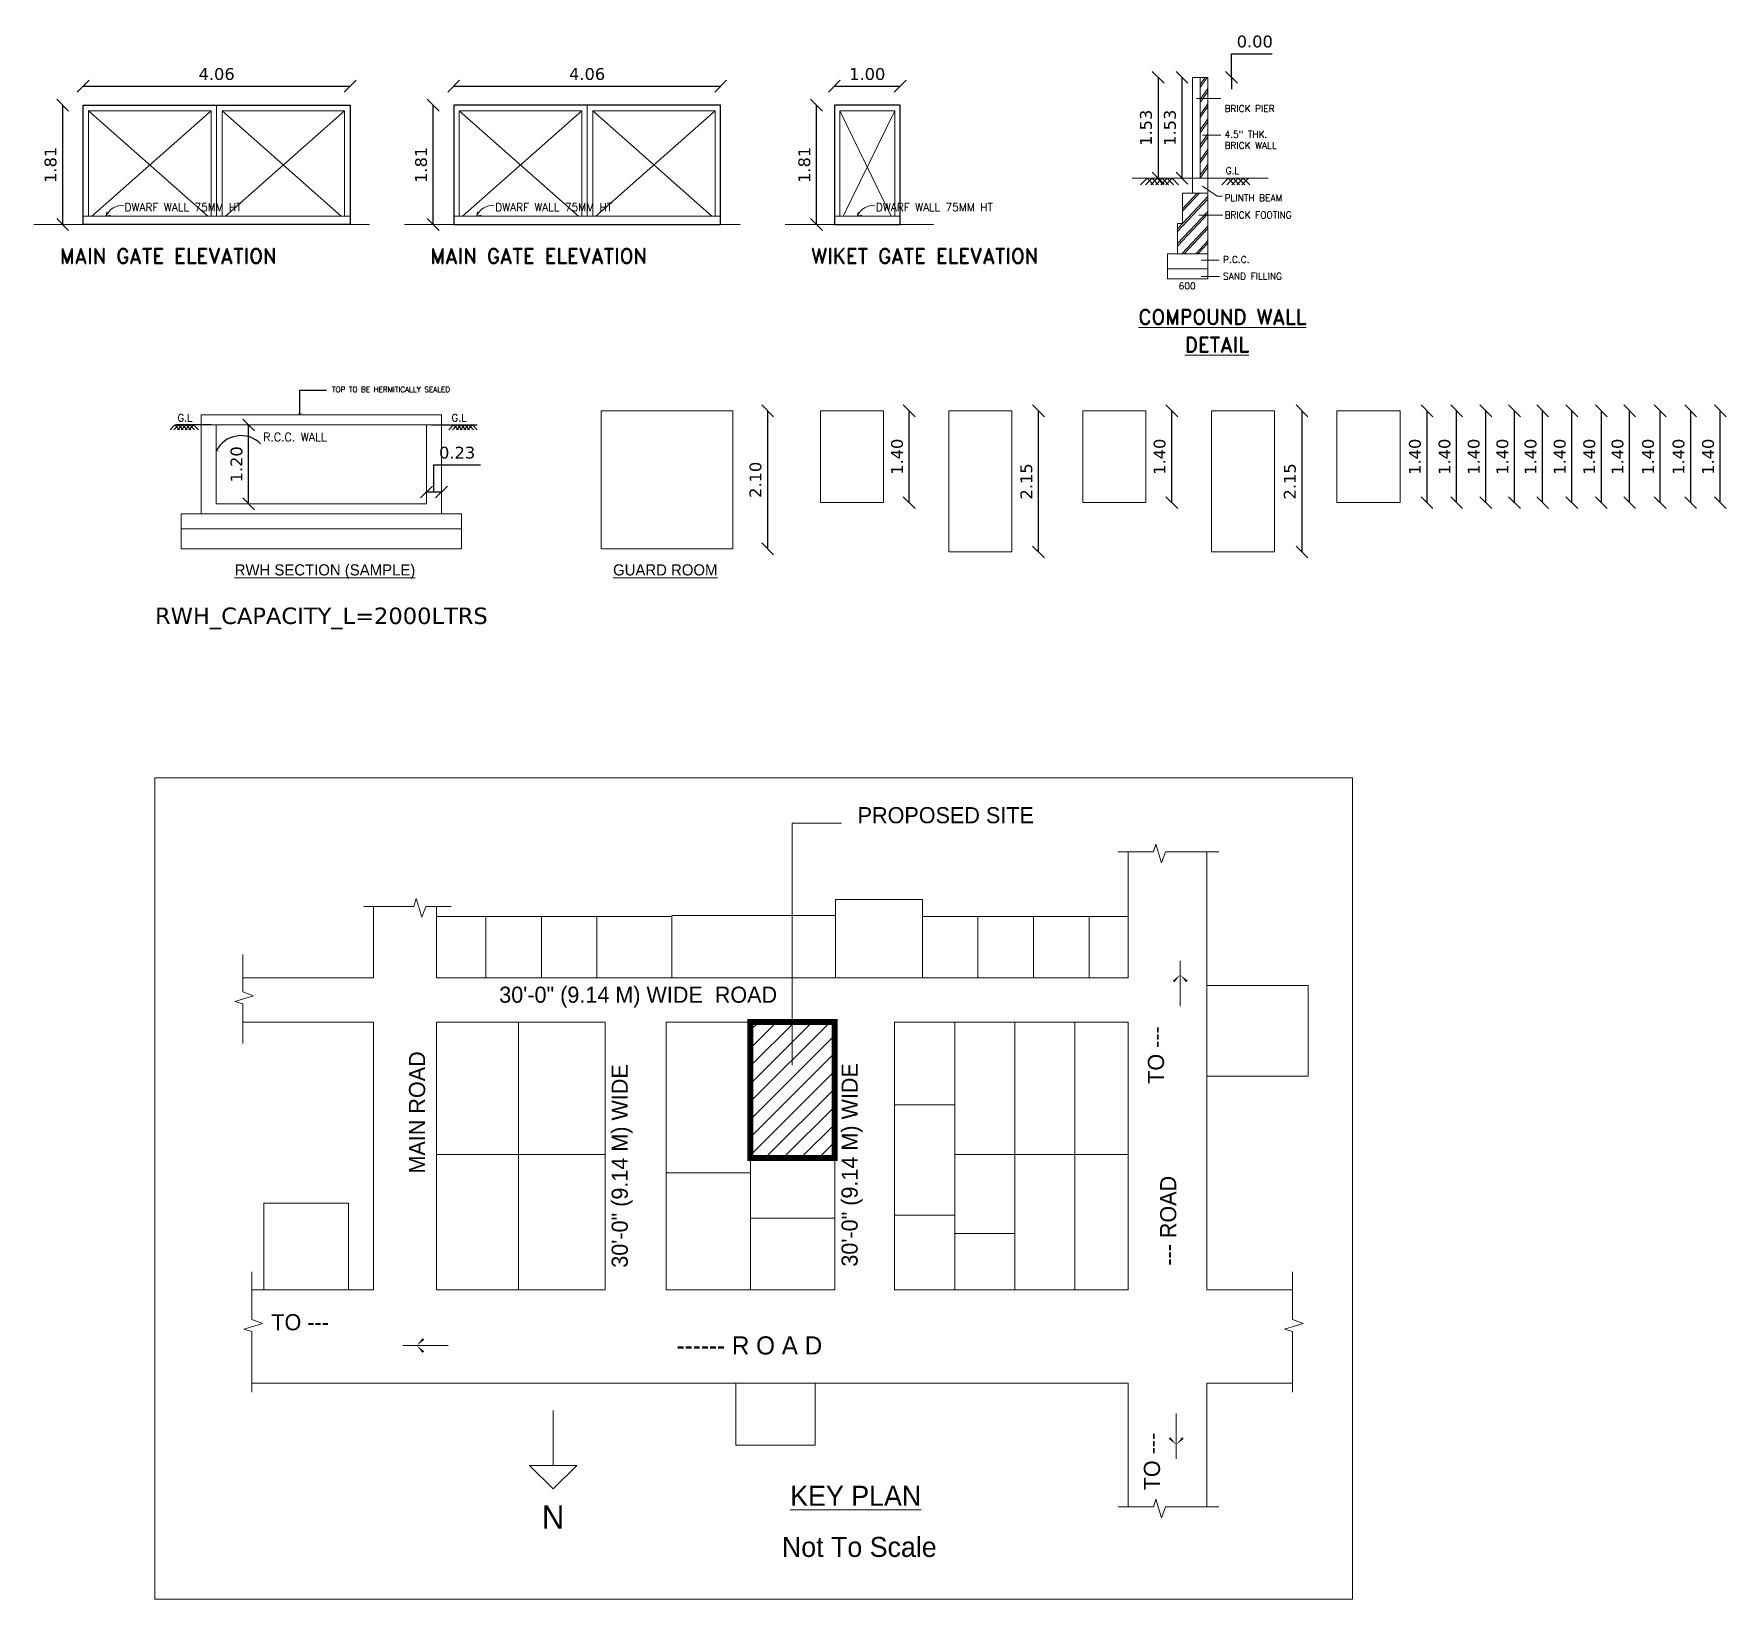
# Model space of a CAD drawing. Header units: metres. Extents: x 617 to 1370, y 693 to 852.
# Drawn here: x 1074.81 to 1100.54, y 694.39 to 718.2 of the extents above; entities that cross this region are included whole.
import ezdxf
from ezdxf.enums import TextEntityAlignment as Align

# ---------------------------------------------------------------- set-up
doc = ezdxf.new("R2010")
doc.units = ezdxf.units.M
doc.header["$MEASUREMENT"] = 0
doc.header["$PDMODE"] = 2
doc.header["$PDSIZE"] = 50
doc.layers.get('0').update_dxf_attribs({"lineweight": 0})
doc.layers.get('Defpoints').update_dxf_attribs({"lineweight": 0})
for name, color, linetype, lineweight in [('BLK_1_FLR_1_ACROOM_1_LIGHT_VENTILATION_1', 232, 'Continuous', 0), ('BLK_1_FLR_1_ACROOM_2_LIGHT_VENTILATION_1', 232, 'Continuous', 0), ('BLK_1_FLR_1_ACROOM_2_LIGHT_VENTILATION_2', 232, 'Continuous', 0), ('BLK_1_FLR_1_ACROOM_3_LIGHT_VENTILATION_1', 232, 'Continuous', 0), ('BLK_1_FLR_1_ACROOM_4_LIGHT_VENTILATION_1', 232, 'Continuous', 0), ('BLK_1_FLR_1_ACROOM_4_LIGHT_VENTILATION_2', 232, 'Continuous', 0), ('BLK_1_FLR_1_ACROOM_5_LIGHT_VENTILATION_1', 232, 'Continuous', 0), ('BLK_1_FLR_1_ACROOM_5_LIGHT_VENTILATION_2', 232, 'Continuous', 0), ('BLK_1_FLR_1_ACROOM_6_LIGHT_VENTILATION_1', 232, 'Continuous', 0), ('BLK_1_FLR_1_ACROOM_6_LIGHT_VENTILATION_2', 232, 'Continuous', 0), ('BLK_1_FLR_1_ACROOM_6_LIGHT_VENTILATION_3', 232, 'Continuous', 0), ('BLK_1_FLR_1_ROOM_1_LIGHT_VENTILATION_1', 232, 'Continuous', 0), ('BLK_1_FLR_1_ROOM_1_LIGHT_VENTILATION_2', 232, 'Continuous', 0), ('BLK_1_FLR_1_ROOM_2_LIGHT_VENTILATION_1', 232, 'Continuous', 0), ('BLK_1_FLR_1_ROOM_2_LIGHT_VENTILATION_2', 232, 'Continuous', 0), ('DIM', 3, 'Continuous', 0), ('ED', 30, 'Continuous', 0), ('LOCATION_PLAN', 7, 'Continuous', 0), ('TEXT', 7, 'Continuous', 0), ('wall', 7, 'Continuous', 0)]:
    doc.layers.add(name, color=color, linetype=linetype, lineweight=lineweight)
for name, color, linetype in [('COMPOUNDWALL', 58, 'Continuous'), ('FURN', 251, 'Continuous'), ('GUARD_ROOM', 2, 'Continuous'), ('MAIN_GATE', 57, 'Continuous'), ('RWH', 130, 'Continuous'), ('TE', 7, 'Continuous'), ('WAL', 1, 'Continuous'), ('WICKET_GATE', 57, 'Continuous')]:
    doc.layers.add(name, color=color, linetype=linetype)
doc.styles.add('S2', font='GOTHIC.TTF')
doc.styles.get("Standard").update_dxf_attribs({"font": 'verdana.ttf', "height": 0.18})
doc.styles.add('T', font='ROMAND.shx', dxfattribs={"width": 0.9, "height": 10})
doc.styles.add('T1', font='ROMANS.shx', dxfattribs={"width": 0.96, "height": 4})
doc.styles.add('UATEXT', font='GOTHIC.TTF')
doc.styles.add('USA TEXT', font='GOTHIC.TTF', dxfattribs={"width": 0.8})
doc.dimstyles.get("Standard").update_dxf_attribs({"dimscale": 0, "dimtxt": 0.18, "dimasz": 0.18, "dimexe": 0.18, "dimexo": 0.0625, "dimgap": 0.09, "dimtad": 1, "dimtoh": 1, "dimzin": 0, "dimdsep": 46, "dimtxsty": 'Standard', "dimblk": 'OBLIQUE', "dimcen": 0.09, "dimse1": 1, "dimse2": 1, "dimadec": 0, "dimazin": 0, "dimtfac": 1, "dimtofl": 0, "dimtmove": 0, "dimatfit": 3, "dimldrblk": 'OBLIQUE', "dimfxl": 1, "dimtolj": 1, "dimtzin": 0, "dimarcsym": 0})

msp = doc.modelspace()

# ---------------------------------------------------------------- texts
for s, height, style, p in [('PROPOSED SITE', 0.24533, 'USA TEXT', (1087.335, 706.192)), ('30\'-0" (9.14 M) WIDE  ROAD', 0.24533, 'USA TEXT', (1081.884, 703.461)), ('TO ---', 0.2453, 'USA TEXT', (1078.418, 698.478)), ('------ R O A D', 0.276, 'USA TEXT', (1084.582, 698.11)), ('%%uKEY PLAN', 0.30455, 'UATEXT', (1086.31, 695.808)), ('Not To Scale', 0.30455, 'S2', (1086.183, 695.03))]:
    msp.add_text(s, height=height, dxfattribs=dict(style=style)).set_placement(p)
at = {"style": 'USA TEXT'}
for s, height, p in [('TO ---', 0.2453, (1091.994, 702.228)), ('MAIN ROAD', 0.2453, (1080.757, 700.863)), ('30\'-0" (9.14 M) WIDE ', 0.24533, (1083.839, 699.43)), ('30\'-0" (9.14 M) WIDE ', 0.24533, (1087.335, 699.446)), ('--- ROAD', 0.2453, (1092.18, 699.461)), ('TO ---', 0.2453, (1091.933, 696.044))]:
    msp.add_text(s, height=height, rotation=90, dxfattribs=at).set_placement(p)
msp.add_text('N', height=0.354, dxfattribs=at).set_placement((1082.703, 695.459), align=Align.CENTER)
at = {"layer": 'DIM', "style": 'T1', "width": 0.96}
for s, height, p in [('BRICK PIER', 0.1048, (1092.915, 717.013)), ('4.5" THK.', 0.1048, (1092.915, 716.62)), ('BRICK WALL', 0.1048, (1092.915, 716.451)), ('G.L', 0.1048, (1092.931, 716.067)), ('DWARF WALL 75MM HT', 0.12277, (1076.187, 715.502)), ('DWARF WALL 75MM HT', 0.12277, (1081.822, 715.502)), ('DWARF WALL 75MM HT', 0.12277, (1087.612, 715.502)), ('PLINTH BEAM', 0.10478, (1092.915, 715.654)), ('BRICK FOOTING', 0.10478, (1092.915, 715.393)), ('P.C.C.', 0.1048, (1092.893, 714.716)), ('SAND FILLING', 0.10478, (1092.893, 714.462)), ('600', 0.1048, (1092.217, 714.315))]:
    msp.add_text(s, height=height, dxfattribs=at).set_placement(p)
at = {"layer": 'DIM', "color": 2, "style": 'T1', "width": 0.96}
for s, height, p in [('TOP TO BE HERMITICALLY SEALED', 0.08327, (1079.341, 712.75)), ('R.C.C. WALL', 0.12689, (1078.295, 712.004))]:
    msp.add_text(s, height=height, dxfattribs=at).set_placement(p)
at = {"layer": 'RWH', "insert": (1079.179, 709.308), "char_height": 0.25, "attachment_point": 5}
msp.add_mtext_dynamic_manual_height_columns('RWH_CAPACITY_L=2000LTRS', width=9.36957, gutter_width=0.9, heights=[0], dxfattribs=at)
at = {"layer": 'TE', "color": 1, "style": 'T', "width": 0.96}
for p in [(1076.991, 712.304), (1081.161, 712.304)]:
    msp.add_text('G.L', height=0.1142, dxfattribs=at).set_placement(p)
at = {"layer": 'TEXT', "color": 5, "style": 'T', "width": 0.96}
for s, p in [('MAIN GATE ELEVATION', (1075.202, 714.707)), ('MAIN GATE ELEVATION', (1080.837, 714.707)), ('WIKET GATE ELEVATION', (1086.627, 714.707)), ('%%UCOMPOUND WALL%%U', (1091.606, 713.78)), ('%%UDETAIL%%U', (1092.312, 713.359))]:
    msp.add_text(s, height=0.22957, dxfattribs=at).set_placement(p)
at = {"layer": 'TEXT', "style": 'UATEXT'}
for s, p in [('%%URWH SECTION (SAMPLE)', (1077.86, 709.962)), ('%%UGUARD ROOM', (1083.615, 709.962))]:
    msp.add_text(s, height=0.1696, dxfattribs=at).set_placement(p)

# ---------------------------------------------------------------- blocks, each defined once
blk = doc.blocks.new('ARROW2')
at = {"layer": 'FURN'}
for points in [[(0, 0, 0, 1.41, 0), (-4, 4, 1.41, 1.41, 0)], [(0, 0, 0, 1.41, 0), (4, 4, 1.41, 1.41, 0)]]:
    blk.add_lwpolyline(points, format="xyseb", dxfattribs=at)
blk = doc.blocks.new('_Oblique')
at = {"color": 0, "linetype": 'ByBlock', "lineweight": -2}
blk.add_line((-0.5, -0.5), (0.5, 0.5), dxfattribs=at)
blk = doc.blocks.new('*D312')
at = {"layer": 'Defpoints', "color": 0}
for p in [(1085.435, 712.467), (1085.435, 710.367), (1085.966, 710.367)]:
    blk.add_point(p, dxfattribs=at)
at = {"layer": 'GUARD_ROOM', "color": 0, "lineweight": -2}
blk.add_line((1085.966, 712.467), (1085.966, 710.367), dxfattribs=at)
at = {"layer": 'GUARD_ROOM', "color": 0, "lineweight": -2, "xscale": 0.18, "yscale": 0.18, "zscale": 0.18}
for p, rotation in [((1085.966, 712.467), 90), ((1085.966, 710.367), 270)]:
    blk.add_blockref('_Oblique', p, dxfattribs=dict(at, rotation=rotation))
at = {"layer": 'GUARD_ROOM', "color": 0, "insert": (1085.782, 711.417), "char_height": 0.18, "attachment_point": 5, "rotation": 90}
blk.add_mtext('\\A1;2.10', dxfattribs=at)
blk = doc.blocks.new('*D313')
at = {"layer": 'COMPOUNDWALL', "color": 0, "lineweight": -2}
blk.add_line((1092.269, 716.007), (1092.269, 717.54), dxfattribs=at)
at = {"layer": 'Defpoints', "color": 0}
for p in [(1092.269, 717.54), (1092.545, 717.54), (1092.545, 716.007)]:
    blk.add_point(p, dxfattribs=at)
at = {"layer": 'COMPOUNDWALL', "color": 0, "lineweight": -2, "xscale": 0.18, "yscale": 0.18, "zscale": 0.18}
for p, rotation in [((1092.269, 717.54), 90), ((1092.269, 716.007), 270)]:
    blk.add_blockref('_Oblique', p, dxfattribs=dict(at, rotation=rotation))
at = {"layer": 'COMPOUNDWALL', "color": 0, "insert": (1092.085, 716.773), "char_height": 0.18, "attachment_point": 5, "rotation": 90}
blk.add_mtext('\\A1;1.53', dxfattribs=at)
blk = doc.blocks.new('*D314')
at = {"layer": 'COMPOUNDWALL', "color": 0, "lineweight": -2}
blk.add_line((1091.905, 717.54), (1091.905, 716.007), dxfattribs=at)
at = {"layer": 'Defpoints', "color": 0}
for p in [(1092.545, 717.54), (1091.905, 716.007), (1092.545, 716.007)]:
    blk.add_point(p, dxfattribs=at)
at = {"layer": 'COMPOUNDWALL', "color": 0, "lineweight": -2, "xscale": 0.18, "yscale": 0.18, "zscale": 0.18}
for p, rotation in [((1091.905, 717.54), 90), ((1091.905, 716.007), 270)]:
    blk.add_blockref('_Oblique', p, dxfattribs=dict(at, rotation=rotation))
at = {"layer": 'COMPOUNDWALL', "color": 0, "insert": (1091.721, 716.773), "char_height": 0.18, "attachment_point": 5, "rotation": 90}
blk.add_mtext('\\A1;1.53', dxfattribs=at)
blk = doc.blocks.new('*D315')
at = {"layer": 'COMPOUNDWALL', "color": 0, "lineweight": -2}
for p, q in [((1093.02, 717.54), (1093.02, 717.9)), ((1093.02, 717.9), (1093.639, 717.9)), ((1093.02, 717.54), (1093.02, 717.36))]:
    blk.add_line(p, q, dxfattribs=at)
at = {"layer": 'Defpoints', "color": 0}
for p in [(1092.545, 717.54), (1092.545, 717.54), (1093.02, 717.54)]:
    blk.add_point(p, dxfattribs=at)
at = {"layer": 'COMPOUNDWALL', "color": 0, "lineweight": -2, "xscale": 0.18, "yscale": 0.18, "zscale": 0.18}
for rotation in [90, 270]:
    blk.add_blockref('_Oblique', (1093.02, 717.54), dxfattribs=dict(at, rotation=rotation))
at = {"layer": 'COMPOUNDWALL', "color": 0, "insert": (1093.375, 718.084), "char_height": 0.18, "attachment_point": 5}
blk.add_mtext('\\A1;0.00', dxfattribs=at)
blk = doc.blocks.new('*D331')
at = {"layer": 'Defpoints', "color": 0}
for p in [(1081.005, 711.232), (1080.777, 711.052), (1081.005, 711.052)]:
    blk.add_point(p, dxfattribs=at)
at = {"layer": 'ED', "color": 0, "lineweight": -2}
for p, q in [((1080.891, 711.232), (1080.891, 711.645)), ((1080.891, 711.645), (1081.598, 711.645)), ((1080.777, 711.232), (1081.005, 711.232))]:
    blk.add_line(p, q, dxfattribs=at)
at = {"layer": 'ED', "color": 0, "lineweight": -2, "xscale": 0.18, "yscale": 0.18, "zscale": 0.18, "rotation": 180}
blk.add_blockref('_Oblique', (1080.777, 711.232), dxfattribs=at)
at = {"layer": 'ED', "color": 0, "lineweight": -2, "xscale": 0.18, "yscale": 0.18, "zscale": 0.18}
blk.add_blockref('_Oblique', (1081.005, 711.232), dxfattribs=at)
at = {"layer": 'ED', "color": 0, "insert": (1081.244, 711.829), "char_height": 0.18, "attachment_point": 5}
blk.add_mtext('\\A1;0.23', dxfattribs=at)
blk = doc.blocks.new('*D332')
at = {"layer": 'Defpoints', "color": 0}
for p in [(1077.58, 712.252), (1078.073, 712.252), (1077.58, 711.052)]:
    blk.add_point(p, dxfattribs=at)
at = {"layer": 'RWH', "color": 0, "lineweight": -2}
blk.add_line((1078.073, 711.052), (1078.073, 712.252), dxfattribs=at)
at = {"layer": 'RWH', "color": 0, "lineweight": -2, "xscale": 0.18, "yscale": 0.18, "zscale": 0.18}
for p, rotation in [((1078.073, 712.252), 90), ((1078.073, 711.052), 270)]:
    blk.add_blockref('_Oblique', p, dxfattribs=dict(at, rotation=rotation))
at = {"layer": 'RWH', "color": 0, "insert": (1077.889, 711.652), "char_height": 0.18, "attachment_point": 5, "rotation": 90}
blk.add_mtext('\\A1;1.20', dxfattribs=at)
blk = doc.blocks.new('*D343')
at = {"layer": 'BLK_1_FLR_1_ROOM_1_LIGHT_VENTILATION_1', "color": 0, "lineweight": -2}
blk.add_line((1088.118, 711.07), (1088.118, 712.467), dxfattribs=at)
at = {"layer": 'Defpoints', "color": 0}
for p in [(1087.727, 712.467), (1088.118, 712.467), (1087.727, 711.07)]:
    blk.add_point(p, dxfattribs=at)
at = {"layer": 'BLK_1_FLR_1_ROOM_1_LIGHT_VENTILATION_1', "color": 0, "lineweight": -2, "xscale": 0.18, "yscale": 0.18, "zscale": 0.18}
for p, rotation in [((1088.118, 712.467), 90), ((1088.118, 711.07), 270)]:
    blk.add_blockref('_Oblique', p, dxfattribs=dict(at, rotation=rotation))
at = {"layer": 'BLK_1_FLR_1_ROOM_1_LIGHT_VENTILATION_1', "color": 0, "insert": (1087.935, 711.768), "char_height": 0.18, "attachment_point": 5, "rotation": 90}
blk.add_mtext('\\A1;1.40', dxfattribs=at)
blk = doc.blocks.new('*D344')
at = {"layer": 'BLK_1_FLR_1_ROOM_1_LIGHT_VENTILATION_2', "color": 0, "lineweight": -2}
blk.add_line((1090.085, 710.32), (1090.085, 712.467), dxfattribs=at)
at = {"layer": 'Defpoints', "color": 0}
for p in [(1089.681, 712.467), (1090.085, 712.467), (1089.681, 710.32)]:
    blk.add_point(p, dxfattribs=at)
at = {"layer": 'BLK_1_FLR_1_ROOM_1_LIGHT_VENTILATION_2', "color": 0, "lineweight": -2, "xscale": 0.18, "yscale": 0.18, "zscale": 0.18}
for p, rotation in [((1090.085, 712.467), 90), ((1090.085, 710.32), 270)]:
    blk.add_blockref('_Oblique', p, dxfattribs=dict(at, rotation=rotation))
at = {"layer": 'BLK_1_FLR_1_ROOM_1_LIGHT_VENTILATION_2', "color": 0, "insert": (1089.902, 711.393), "char_height": 0.18, "attachment_point": 5, "rotation": 90}
blk.add_mtext('\\A1;2.15', dxfattribs=at)
blk = doc.blocks.new('*D345')
at = {"layer": 'BLK_1_FLR_1_ROOM_2_LIGHT_VENTILATION_1', "color": 0, "lineweight": -2}
blk.add_line((1092.112, 711.07), (1092.112, 712.467), dxfattribs=at)
at = {"layer": 'Defpoints', "color": 0}
for p in [(1091.719, 712.467), (1092.112, 712.467), (1091.719, 711.07)]:
    blk.add_point(p, dxfattribs=at)
at = {"layer": 'BLK_1_FLR_1_ROOM_2_LIGHT_VENTILATION_1', "color": 0, "lineweight": -2, "xscale": 0.18, "yscale": 0.18, "zscale": 0.18}
for p, rotation in [((1092.112, 712.467), 90), ((1092.112, 711.07), 270)]:
    blk.add_blockref('_Oblique', p, dxfattribs=dict(at, rotation=rotation))
at = {"layer": 'BLK_1_FLR_1_ROOM_2_LIGHT_VENTILATION_1', "color": 0, "insert": (1091.928, 711.768), "char_height": 0.18, "attachment_point": 5, "rotation": 90}
blk.add_mtext('\\A1;1.40', dxfattribs=at)
blk = doc.blocks.new('*D346')
at = {"layer": 'BLK_1_FLR_1_ROOM_2_LIGHT_VENTILATION_2', "color": 0, "lineweight": -2}
blk.add_line((1094.093, 710.32), (1094.093, 712.467), dxfattribs=at)
at = {"layer": 'Defpoints', "color": 0}
for p in [(1093.674, 712.467), (1094.093, 712.467), (1093.674, 710.32)]:
    blk.add_point(p, dxfattribs=at)
at = {"layer": 'BLK_1_FLR_1_ROOM_2_LIGHT_VENTILATION_2', "color": 0, "lineweight": -2, "xscale": 0.18, "yscale": 0.18, "zscale": 0.18}
for p, rotation in [((1094.093, 712.467), 90), ((1094.093, 710.32), 270)]:
    blk.add_blockref('_Oblique', p, dxfattribs=dict(at, rotation=rotation))
at = {"layer": 'BLK_1_FLR_1_ROOM_2_LIGHT_VENTILATION_2', "color": 0, "insert": (1093.909, 711.393), "char_height": 0.18, "attachment_point": 5, "rotation": 90}
blk.add_mtext('\\A1;2.15', dxfattribs=at)
blk = doc.blocks.new('*D347')
at = {"layer": 'BLK_1_FLR_1_ACROOM_1_LIGHT_VENTILATION_1', "color": 0, "lineweight": -2}
blk.add_line((1095.995, 711.07), (1095.995, 712.467), dxfattribs=at)
at = {"layer": 'Defpoints', "color": 0}
for p in [(1095.584, 712.467), (1095.995, 712.467), (1095.584, 711.07)]:
    blk.add_point(p, dxfattribs=at)
at = {"layer": 'BLK_1_FLR_1_ACROOM_1_LIGHT_VENTILATION_1', "color": 0, "lineweight": -2, "xscale": 0.18, "yscale": 0.18, "zscale": 0.18}
for p, rotation in [((1095.995, 712.467), 90), ((1095.995, 711.07), 270)]:
    blk.add_blockref('_Oblique', p, dxfattribs=dict(at, rotation=rotation))
at = {"layer": 'BLK_1_FLR_1_ACROOM_1_LIGHT_VENTILATION_1', "color": 0, "insert": (1095.811, 711.768), "char_height": 0.18, "attachment_point": 5, "rotation": 90}
blk.add_mtext('\\A1;1.40', dxfattribs=at)
blk = doc.blocks.new('*D348')
at = {"layer": 'BLK_1_FLR_1_ACROOM_2_LIGHT_VENTILATION_1', "color": 0, "lineweight": -2}
blk.add_line((1096.445, 711.07), (1096.445, 712.467), dxfattribs=at)
at = {"layer": 'Defpoints', "color": 0}
for p in [(1095.584, 712.467), (1096.445, 712.467), (1095.584, 711.07)]:
    blk.add_point(p, dxfattribs=at)
at = {"layer": 'BLK_1_FLR_1_ACROOM_2_LIGHT_VENTILATION_1', "color": 0, "lineweight": -2, "xscale": 0.18, "yscale": 0.18, "zscale": 0.18}
for p, rotation in [((1096.445, 712.467), 90), ((1096.445, 711.07), 270)]:
    blk.add_blockref('_Oblique', p, dxfattribs=dict(at, rotation=rotation))
at = {"layer": 'BLK_1_FLR_1_ACROOM_2_LIGHT_VENTILATION_1', "color": 0, "insert": (1096.261, 711.768), "char_height": 0.18, "attachment_point": 5, "rotation": 90}
blk.add_mtext('\\A1;1.40', dxfattribs=at)
blk = doc.blocks.new('*D349')
at = {"layer": 'BLK_1_FLR_1_ACROOM_2_LIGHT_VENTILATION_2', "color": 0, "lineweight": -2}
blk.add_line((1096.888, 711.07), (1096.888, 712.467), dxfattribs=at)
at = {"layer": 'Defpoints', "color": 0}
for p in [(1095.584, 712.467), (1096.888, 712.467), (1095.584, 711.07)]:
    blk.add_point(p, dxfattribs=at)
at = {"layer": 'BLK_1_FLR_1_ACROOM_2_LIGHT_VENTILATION_2', "color": 0, "lineweight": -2, "xscale": 0.18, "yscale": 0.18, "zscale": 0.18}
for p, rotation in [((1096.888, 712.467), 90), ((1096.888, 711.07), 270)]:
    blk.add_blockref('_Oblique', p, dxfattribs=dict(at, rotation=rotation))
at = {"layer": 'BLK_1_FLR_1_ACROOM_2_LIGHT_VENTILATION_2', "color": 0, "insert": (1096.705, 711.768), "char_height": 0.18, "attachment_point": 5, "rotation": 90}
blk.add_mtext('\\A1;1.40', dxfattribs=at)
blk = doc.blocks.new('*D350')
at = {"layer": 'BLK_1_FLR_1_ACROOM_3_LIGHT_VENTILATION_1', "color": 0, "lineweight": -2}
blk.add_line((1097.324, 711.07), (1097.324, 712.467), dxfattribs=at)
at = {"layer": 'Defpoints', "color": 0}
for p in [(1095.584, 712.467), (1097.324, 712.467), (1095.584, 711.07)]:
    blk.add_point(p, dxfattribs=at)
at = {"layer": 'BLK_1_FLR_1_ACROOM_3_LIGHT_VENTILATION_1', "color": 0, "lineweight": -2, "xscale": 0.18, "yscale": 0.18, "zscale": 0.18}
for p, rotation in [((1097.324, 712.467), 90), ((1097.324, 711.07), 270)]:
    blk.add_blockref('_Oblique', p, dxfattribs=dict(at, rotation=rotation))
at = {"layer": 'BLK_1_FLR_1_ACROOM_3_LIGHT_VENTILATION_1', "color": 0, "insert": (1097.141, 711.768), "char_height": 0.18, "attachment_point": 5, "rotation": 90}
blk.add_mtext('\\A1;1.40', dxfattribs=at)
blk = doc.blocks.new('*D351')
at = {"layer": 'BLK_1_FLR_1_ACROOM_4_LIGHT_VENTILATION_1', "color": 0, "lineweight": -2}
blk.add_line((1097.753, 711.07), (1097.753, 712.467), dxfattribs=at)
at = {"layer": 'Defpoints', "color": 0}
for p in [(1095.584, 712.467), (1097.753, 712.467), (1095.584, 711.07)]:
    blk.add_point(p, dxfattribs=at)
at = {"layer": 'BLK_1_FLR_1_ACROOM_4_LIGHT_VENTILATION_1', "color": 0, "lineweight": -2, "xscale": 0.18, "yscale": 0.18, "zscale": 0.18}
for p, rotation in [((1097.753, 712.467), 90), ((1097.753, 711.07), 270)]:
    blk.add_blockref('_Oblique', p, dxfattribs=dict(at, rotation=rotation))
at = {"layer": 'BLK_1_FLR_1_ACROOM_4_LIGHT_VENTILATION_1', "color": 0, "insert": (1097.57, 711.768), "char_height": 0.18, "attachment_point": 5, "rotation": 90}
blk.add_mtext('\\A1;1.40', dxfattribs=at)
blk = doc.blocks.new('*D352')
at = {"layer": 'BLK_1_FLR_1_ACROOM_4_LIGHT_VENTILATION_2', "color": 0, "lineweight": -2}
blk.add_line((1098.196, 711.07), (1098.196, 712.467), dxfattribs=at)
at = {"layer": 'Defpoints', "color": 0}
for p in [(1095.584, 712.467), (1098.196, 712.467), (1095.584, 711.07)]:
    blk.add_point(p, dxfattribs=at)
at = {"layer": 'BLK_1_FLR_1_ACROOM_4_LIGHT_VENTILATION_2', "color": 0, "lineweight": -2, "xscale": 0.18, "yscale": 0.18, "zscale": 0.18}
for p, rotation in [((1098.196, 712.467), 90), ((1098.196, 711.07), 270)]:
    blk.add_blockref('_Oblique', p, dxfattribs=dict(at, rotation=rotation))
at = {"layer": 'BLK_1_FLR_1_ACROOM_4_LIGHT_VENTILATION_2', "color": 0, "insert": (1098.013, 711.768), "char_height": 0.18, "attachment_point": 5, "rotation": 90}
blk.add_mtext('\\A1;1.40', dxfattribs=at)
blk = doc.blocks.new('*D353')
at = {"layer": 'BLK_1_FLR_1_ACROOM_5_LIGHT_VENTILATION_1', "color": 0, "lineweight": -2}
blk.add_line((1098.646, 711.07), (1098.646, 712.467), dxfattribs=at)
at = {"layer": 'Defpoints', "color": 0}
for p in [(1095.584, 712.467), (1098.646, 712.467), (1095.584, 711.07)]:
    blk.add_point(p, dxfattribs=at)
at = {"layer": 'BLK_1_FLR_1_ACROOM_5_LIGHT_VENTILATION_1', "color": 0, "lineweight": -2, "xscale": 0.18, "yscale": 0.18, "zscale": 0.18}
for p, rotation in [((1098.646, 712.467), 90), ((1098.646, 711.07), 270)]:
    blk.add_blockref('_Oblique', p, dxfattribs=dict(at, rotation=rotation))
at = {"layer": 'BLK_1_FLR_1_ACROOM_5_LIGHT_VENTILATION_1', "color": 0, "insert": (1098.463, 711.768), "char_height": 0.18, "attachment_point": 5, "rotation": 90}
blk.add_mtext('\\A1;1.40', dxfattribs=at)
blk = doc.blocks.new('*D354')
at = {"layer": 'BLK_1_FLR_1_ACROOM_5_LIGHT_VENTILATION_2', "color": 0, "lineweight": -2}
blk.add_line((1099.075, 711.07), (1099.075, 712.467), dxfattribs=at)
at = {"layer": 'Defpoints', "color": 0}
for p in [(1095.584, 712.467), (1099.075, 712.467), (1095.584, 711.07)]:
    blk.add_point(p, dxfattribs=at)
at = {"layer": 'BLK_1_FLR_1_ACROOM_5_LIGHT_VENTILATION_2', "color": 0, "lineweight": -2, "xscale": 0.18, "yscale": 0.18, "zscale": 0.18}
for p, rotation in [((1099.075, 712.467), 90), ((1099.075, 711.07), 270)]:
    blk.add_blockref('_Oblique', p, dxfattribs=dict(at, rotation=rotation))
at = {"layer": 'BLK_1_FLR_1_ACROOM_5_LIGHT_VENTILATION_2', "color": 0, "insert": (1098.892, 711.768), "char_height": 0.18, "attachment_point": 5, "rotation": 90}
blk.add_mtext('\\A1;1.40', dxfattribs=at)
blk = doc.blocks.new('*D355')
at = {"layer": 'BLK_1_FLR_1_ACROOM_6_LIGHT_VENTILATION_1', "color": 0, "lineweight": -2}
blk.add_line((1099.539, 711.07), (1099.539, 712.467), dxfattribs=at)
at = {"layer": 'Defpoints', "color": 0}
for p in [(1095.584, 712.467), (1099.539, 712.467), (1095.584, 711.07)]:
    blk.add_point(p, dxfattribs=at)
at = {"layer": 'BLK_1_FLR_1_ACROOM_6_LIGHT_VENTILATION_1', "color": 0, "lineweight": -2, "xscale": 0.18, "yscale": 0.18, "zscale": 0.18}
for p, rotation in [((1099.539, 712.467), 90), ((1099.539, 711.07), 270)]:
    blk.add_blockref('_Oblique', p, dxfattribs=dict(at, rotation=rotation))
at = {"layer": 'BLK_1_FLR_1_ACROOM_6_LIGHT_VENTILATION_1', "color": 0, "insert": (1099.356, 711.768), "char_height": 0.18, "attachment_point": 5, "rotation": 90}
blk.add_mtext('\\A1;1.40', dxfattribs=at)
blk = doc.blocks.new('*D356')
at = {"layer": 'BLK_1_FLR_1_ACROOM_6_LIGHT_VENTILATION_2', "color": 0, "lineweight": -2}
blk.add_line((1100.004, 711.07), (1100.004, 712.467), dxfattribs=at)
at = {"layer": 'Defpoints', "color": 0}
for p in [(1095.584, 712.467), (1100.004, 712.467), (1095.584, 711.07)]:
    blk.add_point(p, dxfattribs=at)
at = {"layer": 'BLK_1_FLR_1_ACROOM_6_LIGHT_VENTILATION_2', "color": 0, "lineweight": -2, "xscale": 0.18, "yscale": 0.18, "zscale": 0.18}
for p, rotation in [((1100.004, 712.467), 90), ((1100.004, 711.07), 270)]:
    blk.add_blockref('_Oblique', p, dxfattribs=dict(at, rotation=rotation))
at = {"layer": 'BLK_1_FLR_1_ACROOM_6_LIGHT_VENTILATION_2', "color": 0, "insert": (1099.82, 711.768), "char_height": 0.18, "attachment_point": 5, "rotation": 90}
blk.add_mtext('\\A1;1.40', dxfattribs=at)
blk = doc.blocks.new('*D357')
at = {"layer": 'BLK_1_FLR_1_ACROOM_6_LIGHT_VENTILATION_3', "color": 0, "lineweight": -2}
blk.add_line((1100.454, 711.07), (1100.454, 712.467), dxfattribs=at)
at = {"layer": 'Defpoints', "color": 0}
for p in [(1095.584, 712.467), (1100.454, 712.467), (1095.584, 711.07)]:
    blk.add_point(p, dxfattribs=at)
at = {"layer": 'BLK_1_FLR_1_ACROOM_6_LIGHT_VENTILATION_3', "color": 0, "lineweight": -2, "xscale": 0.18, "yscale": 0.18, "zscale": 0.18}
for p, rotation in [((1100.454, 712.467), 90), ((1100.454, 711.07), 270)]:
    blk.add_blockref('_Oblique', p, dxfattribs=dict(at, rotation=rotation))
at = {"layer": 'BLK_1_FLR_1_ACROOM_6_LIGHT_VENTILATION_3', "color": 0, "insert": (1100.27, 711.768), "char_height": 0.18, "attachment_point": 5, "rotation": 90}
blk.add_mtext('\\A1;1.40', dxfattribs=at)
blk = doc.blocks.new('*D358')
at = {"layer": 'Defpoints', "color": 0}
for p in [(1075.245, 717.116), (1075.556, 717.116), (1075.556, 715.301)]:
    blk.add_point(p, dxfattribs=at)
at = {"layer": 'MAIN_GATE', "color": 0, "lineweight": -2}
blk.add_line((1075.245, 715.301), (1075.245, 717.116), dxfattribs=at)
at = {"layer": 'MAIN_GATE', "color": 0, "lineweight": -2, "xscale": 0.18, "yscale": 0.18, "zscale": 0.18}
for p, rotation in [((1075.245, 717.116), 90), ((1075.245, 715.301), 270)]:
    blk.add_blockref('_Oblique', p, dxfattribs=dict(at, rotation=rotation))
at = {"layer": 'MAIN_GATE', "color": 0, "insert": (1075.061, 716.209), "char_height": 0.18, "attachment_point": 5, "rotation": 90}
blk.add_mtext('\\A1;1.81', dxfattribs=at)
blk = doc.blocks.new('*D359')
at = {"layer": 'Defpoints', "color": 0}
for p in [(1079.616, 717.406), (1075.556, 717.116), (1079.616, 717.116)]:
    blk.add_point(p, dxfattribs=at)
at = {"layer": 'MAIN_GATE', "color": 0, "lineweight": -2}
blk.add_line((1075.556, 717.406), (1079.616, 717.406), dxfattribs=at)
at = {"layer": 'MAIN_GATE', "color": 0, "lineweight": -2, "xscale": 0.18, "yscale": 0.18, "zscale": 0.18, "rotation": 180}
blk.add_blockref('_Oblique', (1075.556, 717.406), dxfattribs=at)
at = {"layer": 'MAIN_GATE', "color": 0, "lineweight": -2, "xscale": 0.18, "yscale": 0.18, "zscale": 0.18}
blk.add_blockref('_Oblique', (1079.616, 717.406), dxfattribs=at)
at = {"layer": 'MAIN_GATE', "color": 0, "insert": (1077.586, 717.589), "char_height": 0.18, "attachment_point": 5}
blk.add_mtext('\\A1;4.06', dxfattribs=at)
blk = doc.blocks.new('*D360')
at = {"layer": 'Defpoints', "color": 0}
for p in [(1080.88, 717.116), (1081.191, 717.116), (1081.191, 715.301)]:
    blk.add_point(p, dxfattribs=at)
at = {"layer": 'MAIN_GATE', "color": 0, "lineweight": -2}
blk.add_line((1080.88, 715.301), (1080.88, 717.116), dxfattribs=at)
at = {"layer": 'MAIN_GATE', "color": 0, "lineweight": -2, "xscale": 0.18, "yscale": 0.18, "zscale": 0.18}
for p, rotation in [((1080.88, 717.116), 90), ((1080.88, 715.301), 270)]:
    blk.add_blockref('_Oblique', p, dxfattribs=dict(at, rotation=rotation))
at = {"layer": 'MAIN_GATE', "color": 0, "insert": (1080.696, 716.209), "char_height": 0.18, "attachment_point": 5, "rotation": 90}
blk.add_mtext('\\A1;1.81', dxfattribs=at)
blk = doc.blocks.new('*D361')
at = {"layer": 'Defpoints', "color": 0}
for p in [(1085.251, 717.406), (1081.191, 717.116), (1085.251, 717.116)]:
    blk.add_point(p, dxfattribs=at)
at = {"layer": 'MAIN_GATE', "color": 0, "lineweight": -2}
blk.add_line((1081.191, 717.406), (1085.251, 717.406), dxfattribs=at)
at = {"layer": 'MAIN_GATE', "color": 0, "lineweight": -2, "xscale": 0.18, "yscale": 0.18, "zscale": 0.18, "rotation": 180}
blk.add_blockref('_Oblique', (1081.191, 717.406), dxfattribs=at)
at = {"layer": 'MAIN_GATE', "color": 0, "lineweight": -2, "xscale": 0.18, "yscale": 0.18, "zscale": 0.18}
blk.add_blockref('_Oblique', (1085.251, 717.406), dxfattribs=at)
at = {"layer": 'MAIN_GATE', "color": 0, "insert": (1083.221, 717.589), "char_height": 0.18, "attachment_point": 5}
blk.add_mtext('\\A1;4.06', dxfattribs=at)
blk = doc.blocks.new('*D362')
at = {"layer": 'Defpoints', "color": 0}
for p in [(1086.709, 717.116), (1086.981, 717.116), (1086.981, 715.301)]:
    blk.add_point(p, dxfattribs=at)
at = {"layer": 'WICKET_GATE', "color": 0, "lineweight": -2}
blk.add_line((1086.709, 715.301), (1086.709, 717.116), dxfattribs=at)
at = {"layer": 'WICKET_GATE', "color": 0, "lineweight": -2, "xscale": 0.18, "yscale": 0.18, "zscale": 0.18}
for p, rotation in [((1086.709, 717.116), 90), ((1086.709, 715.301), 270)]:
    blk.add_blockref('_Oblique', p, dxfattribs=dict(at, rotation=rotation))
at = {"layer": 'WICKET_GATE', "color": 0, "insert": (1086.525, 716.209), "char_height": 0.18, "attachment_point": 5, "rotation": 90}
blk.add_mtext('\\A1;1.81', dxfattribs=at)
blk = doc.blocks.new('*D363')
at = {"layer": 'Defpoints', "color": 0}
for p in [(1087.981, 717.406), (1086.981, 717.116), (1087.981, 717.116)]:
    blk.add_point(p, dxfattribs=at)
at = {"layer": 'WICKET_GATE', "color": 0, "lineweight": -2}
blk.add_line((1086.981, 717.406), (1087.981, 717.406), dxfattribs=at)
at = {"layer": 'WICKET_GATE', "color": 0, "lineweight": -2, "xscale": 0.18, "yscale": 0.18, "zscale": 0.18, "rotation": 180}
blk.add_blockref('_Oblique', (1086.981, 717.406), dxfattribs=at)
at = {"layer": 'WICKET_GATE', "color": 0, "lineweight": -2, "xscale": 0.18, "yscale": 0.18, "zscale": 0.18}
blk.add_blockref('_Oblique', (1087.981, 717.406), dxfattribs=at)
at = {"layer": 'WICKET_GATE', "color": 0, "insert": (1087.481, 717.589), "char_height": 0.18, "attachment_point": 5}
blk.add_mtext('\\A1;1.00', dxfattribs=at)

# ---------------------------------------------------------------- dimensions: what is measured, and where the dimension line sits
at = {"layer": 'BLK_1_FLR_1_ACROOM_1_LIGHT_VENTILATION_1'}
dim = msp.add_linear_dim(base=(1095.995, 712.467), p1=(1095.584, 711.07), p2=(1095.584, 712.467), angle=90, dimstyle='Standard', override={"dimscale": 1}, dxfattribs=at)
dim.commit()
dim.dimension.update_dxf_attribs({"geometry": '*D347', "text_midpoint": (1095.811, 711.768)})
at = {"layer": 'BLK_1_FLR_1_ACROOM_2_LIGHT_VENTILATION_1'}
dim = msp.add_linear_dim(base=(1096.445, 712.467), p1=(1095.584, 711.07), p2=(1095.584, 712.467), angle=90, dimstyle='Standard', override={"dimscale": 1}, dxfattribs=at)
dim.commit()
dim.dimension.update_dxf_attribs({"geometry": '*D348', "text_midpoint": (1096.261, 711.768)})
at = {"layer": 'BLK_1_FLR_1_ACROOM_2_LIGHT_VENTILATION_2'}
dim = msp.add_linear_dim(base=(1096.888, 712.467), p1=(1095.584, 711.07), p2=(1095.584, 712.467), angle=90, dimstyle='Standard', override={"dimscale": 1}, dxfattribs=at)
dim.commit()
dim.dimension.update_dxf_attribs({"geometry": '*D349', "text_midpoint": (1096.705, 711.768)})
at = {"layer": 'BLK_1_FLR_1_ACROOM_3_LIGHT_VENTILATION_1'}
dim = msp.add_linear_dim(base=(1097.324, 712.467), p1=(1095.584, 711.07), p2=(1095.584, 712.467), angle=90, dimstyle='Standard', override={"dimscale": 1}, dxfattribs=at)
dim.commit()
dim.dimension.update_dxf_attribs({"geometry": '*D350', "text_midpoint": (1097.141, 711.768)})
at = {"layer": 'BLK_1_FLR_1_ACROOM_4_LIGHT_VENTILATION_1'}
dim = msp.add_linear_dim(base=(1097.753, 712.467), p1=(1095.584, 711.07), p2=(1095.584, 712.467), angle=90, dimstyle='Standard', override={"dimscale": 1}, dxfattribs=at)
dim.commit()
dim.dimension.update_dxf_attribs({"geometry": '*D351', "text_midpoint": (1097.57, 711.768)})
at = {"layer": 'BLK_1_FLR_1_ACROOM_4_LIGHT_VENTILATION_2'}
dim = msp.add_linear_dim(base=(1098.196, 712.467), p1=(1095.584, 711.07), p2=(1095.584, 712.467), angle=90, dimstyle='Standard', override={"dimscale": 1}, dxfattribs=at)
dim.commit()
dim.dimension.update_dxf_attribs({"geometry": '*D352', "text_midpoint": (1098.013, 711.768)})
at = {"layer": 'BLK_1_FLR_1_ACROOM_5_LIGHT_VENTILATION_1'}
dim = msp.add_linear_dim(base=(1098.646, 712.467), p1=(1095.584, 711.07), p2=(1095.584, 712.467), angle=90, dimstyle='Standard', override={"dimscale": 1}, dxfattribs=at)
dim.commit()
dim.dimension.update_dxf_attribs({"geometry": '*D353', "text_midpoint": (1098.463, 711.768)})
at = {"layer": 'BLK_1_FLR_1_ACROOM_5_LIGHT_VENTILATION_2'}
dim = msp.add_linear_dim(base=(1099.075, 712.467), p1=(1095.584, 711.07), p2=(1095.584, 712.467), angle=90, dimstyle='Standard', override={"dimscale": 1}, dxfattribs=at)
dim.commit()
dim.dimension.update_dxf_attribs({"geometry": '*D354', "text_midpoint": (1098.892, 711.768)})
at = {"layer": 'BLK_1_FLR_1_ACROOM_6_LIGHT_VENTILATION_1'}
dim = msp.add_linear_dim(base=(1099.539, 712.467), p1=(1095.584, 711.07), p2=(1095.584, 712.467), angle=90, dimstyle='Standard', override={"dimscale": 1}, dxfattribs=at)
dim.commit()
dim.dimension.update_dxf_attribs({"geometry": '*D355', "text_midpoint": (1099.356, 711.768)})
at = {"layer": 'BLK_1_FLR_1_ACROOM_6_LIGHT_VENTILATION_2'}
dim = msp.add_linear_dim(base=(1100.004, 712.467), p1=(1095.584, 711.07), p2=(1095.584, 712.467), angle=90, dimstyle='Standard', override={"dimscale": 1}, dxfattribs=at)
dim.commit()
dim.dimension.update_dxf_attribs({"geometry": '*D356', "text_midpoint": (1099.82, 711.768)})
at = {"layer": 'BLK_1_FLR_1_ACROOM_6_LIGHT_VENTILATION_3'}
dim = msp.add_linear_dim(base=(1100.454, 712.467), p1=(1095.584, 711.07), p2=(1095.584, 712.467), angle=90, dimstyle='Standard', override={"dimscale": 1}, dxfattribs=at)
dim.commit()
dim.dimension.update_dxf_attribs({"geometry": '*D357', "text_midpoint": (1100.27, 711.768)})
at = {"layer": 'BLK_1_FLR_1_ROOM_1_LIGHT_VENTILATION_1'}
dim = msp.add_linear_dim(base=(1088.118, 712.467), p1=(1087.727, 711.07), p2=(1087.727, 712.467), angle=90, dimstyle='Standard', override={"dimscale": 1}, dxfattribs=at)
dim.commit()
dim.dimension.update_dxf_attribs({"geometry": '*D343', "text_midpoint": (1087.935, 711.768)})
at = {"layer": 'BLK_1_FLR_1_ROOM_1_LIGHT_VENTILATION_2'}
dim = msp.add_linear_dim(base=(1090.085, 712.467), p1=(1089.681, 710.32), p2=(1089.681, 712.467), angle=90, dimstyle='Standard', override={"dimscale": 1}, dxfattribs=at)
dim.commit()
dim.dimension.update_dxf_attribs({"geometry": '*D344', "text_midpoint": (1089.902, 711.393)})
at = {"layer": 'BLK_1_FLR_1_ROOM_2_LIGHT_VENTILATION_1'}
dim = msp.add_linear_dim(base=(1092.112, 712.467), p1=(1091.719, 711.07), p2=(1091.719, 712.467), angle=90, dimstyle='Standard', override={"dimscale": 1}, dxfattribs=at)
dim.commit()
dim.dimension.update_dxf_attribs({"geometry": '*D345', "text_midpoint": (1091.928, 711.768)})
at = {"layer": 'BLK_1_FLR_1_ROOM_2_LIGHT_VENTILATION_2'}
dim = msp.add_linear_dim(base=(1094.093, 712.467), p1=(1093.674, 710.32), p2=(1093.674, 712.467), angle=90, dimstyle='Standard', override={"dimscale": 1}, dxfattribs=at)
dim.commit()
dim.dimension.update_dxf_attribs({"geometry": '*D346', "text_midpoint": (1093.909, 711.393)})
at = {"layer": 'COMPOUNDWALL', "color": 3}
dim = msp.add_linear_dim(base=(1093.019959537, 717.540141562), p1=(1092.544686158, 717.540141562), p2=(1092.544686158, 717.540141562), angle=90, dimstyle='Standard', override={"dimscale": 1}, dxfattribs=at)
dim.commit()
dim.dimension.update_dxf_attribs({"geometry": '*D315', "text_midpoint": (1093.374640531, 718.0838286)})
at = {"layer": 'COMPOUNDWALL', "color": 2}
dim = msp.add_linear_dim(base=(1091.905, 716.007), p1=(1092.545, 717.54), p2=(1092.545, 716.007), angle=90, dimstyle='Standard', override={"dimscale": 1}, dxfattribs=at)
dim.commit()
dim.dimension.update_dxf_attribs({"geometry": '*D314', "text_midpoint": (1091.721, 716.773)})
at = {"layer": 'COMPOUNDWALL', "color": 1}
dim = msp.add_linear_dim(base=(1092.269, 717.54), p1=(1092.545, 716.007), p2=(1092.545, 717.54), angle=90, dimstyle='Standard', override={"dimscale": 1}, dxfattribs=at)
dim.commit()
dim.dimension.update_dxf_attribs({"geometry": '*D313', "text_midpoint": (1092.085, 716.773)})
at = {"layer": 'ED'}
dim = msp.add_linear_dim(base=(1081.005, 711.232), p1=(1080.777, 711.052), p2=(1081.005, 711.052), dimstyle='Standard', override={"dimscale": 1, "dimtxt": 0.18, "dimtmove": 1, "dimfxl": 5}, dxfattribs=at)
dim.commit()
dim.dimension.update_dxf_attribs({"geometry": '*D331', "text_midpoint": (1080.981, 711.829)})
at = {"layer": 'GUARD_ROOM'}
dim = msp.add_linear_dim(base=(1085.966, 710.367), p1=(1085.435, 712.467), p2=(1085.435, 710.367), angle=90, dimstyle='Standard', override={"dimscale": 1}, dxfattribs=at)
dim.commit()
dim.dimension.update_dxf_attribs({"geometry": '*D312', "text_midpoint": (1085.782, 711.417)})
at = {"layer": 'MAIN_GATE', "color": 2}
for base, p1, p2, picture, middle in [((1079.616, 717.406), (1075.556, 717.116), (1079.616, 717.116), '*D359', (1077.586, 717.589)), ((1085.251, 717.406), (1081.191, 717.116), (1085.251, 717.116), '*D361', (1083.221, 717.589))]:
    dim = msp.add_linear_dim(base=base, p1=p1, p2=p2, dimstyle='Standard', override={"dimscale": 1}, dxfattribs=at)
    dim.commit()
    dim.dimension.update_dxf_attribs({"geometry": picture, "text_midpoint": middle})
at = {"layer": 'MAIN_GATE', "color": 1}
for base, p1, p2, picture, middle in [((1075.245, 717.1161), (1075.5561, 715.3013), (1075.5561, 717.1161), '*D358', (1075.0609, 716.2087)), ((1080.8802, 717.1161), (1081.1913, 715.3013), (1081.1913, 717.1161), '*D360', (1080.6961, 716.2087))]:
    dim = msp.add_linear_dim(base=base, p1=p1, p2=p2, angle=90, dimstyle='Standard', override={"dimscale": 1}, dxfattribs=at)
    dim.commit()
    dim.dimension.update_dxf_attribs({"geometry": picture, "text_midpoint": middle})
at = {"layer": 'RWH'}
dim = msp.add_linear_dim(base=(1078.073, 712.252), p1=(1077.58, 711.052), p2=(1077.58, 712.252), angle=90, dimstyle='Standard', override={"dimscale": 1}, dxfattribs=at)
dim.commit()
dim.dimension.update_dxf_attribs({"geometry": '*D332', "text_midpoint": (1077.889, 711.652)})
at = {"layer": 'WICKET_GATE', "color": 2}
dim = msp.add_linear_dim(base=(1087.981, 717.406), p1=(1086.981, 717.116), p2=(1087.981, 717.116), dimstyle='Standard', override={"dimscale": 1}, dxfattribs=at)
dim.commit()
dim.dimension.update_dxf_attribs({"geometry": '*D363', "text_midpoint": (1087.481, 717.589)})
at = {"layer": 'WICKET_GATE', "color": 1}
dim = msp.add_linear_dim(base=(1086.7087, 717.1161), p1=(1086.981, 715.3013), p2=(1086.981, 717.1161), angle=90, dimstyle='Standard', override={"dimscale": 1}, dxfattribs=at)
dim.commit()
dim.dimension.update_dxf_attribs({"geometry": '*D362', "text_midpoint": (1086.5246, 716.2087)})

# ---------------------------------------------------------------- hatches: boundary and pattern name
h = msp.add_hatch()
h.set_pattern_fill('ANSI31', color=256, scale=1.533333, style=0)
h.set_pattern_definition([(45, (1261.67492, 1349.83964), (-0.1355288, 0.1355288), [])])
h.paths.add_polyline_path([(1086.987, 703.168), (1085.704, 703.168), (1085.704, 701.1), (1086.987, 701.1)])

# ---------------------------------------------------------------- linework, layer by layer
for p, q in [((1091.45, 705.755), (1091.45, 703.841)), ((1092.646, 705.755), (1092.646, 699.092)), ((1079.973, 703.841), (1079.973, 704.927)), ((1080.929, 703.841), (1080.929, 704.927)), ((1092.241, 703.411), (1092.241, 704.101)), ((1077.985, 703.841), (1079.973, 703.841)), ((1080.929, 703.841), (1091.45, 703.841)), ((1077.985, 703.168), (1079.973, 703.168)), ((1079.973, 699.092), (1079.973, 703.168)), ((1080.929, 703.168), (1083.495, 703.168)), ((1080.929, 699.092), (1080.929, 703.168)), ((1082.179, 703.168), (1082.179, 699.092)), ((1083.495, 699.092), (1083.495, 703.168)), ((1084.421, 699.092), (1084.421, 703.168)), ((1084.421, 703.168), (1086.987, 703.168)), ((1085.704, 703.168), (1085.704, 699.092)), ((1086.987, 699.092), (1086.987, 703.168)), ((1087.896, 699.092), (1087.896, 703.168)), ((1087.896, 703.168), (1091.45, 703.168)), ((1088.811, 703.168), (1088.811, 699.092)), ((1089.725, 703.168), (1089.725, 699.092)), ((1090.639, 703.168), (1090.639, 699.092)), ((1091.45, 703.168), (1091.45, 699.092)), ((1087.896, 701.91), (1088.811, 701.91)), ((1080.929, 701.151), (1082.685, 701.151)), ((1082.685, 701.151), (1083.495, 701.151)), ((1088.811, 701.151), (1089.725, 701.151)), ((1089.725, 701.151), (1090.639, 701.151)), ((1090.639, 701.151), (1091.45, 701.151)), ((1085.704, 700.875), (1084.421, 700.875)), ((1079.973, 699.092), (1078.119, 699.092)), ((1083.495, 699.092), (1080.929, 699.092)), ((1086.987, 699.092), (1084.421, 699.092)), ((1091.45, 699.092), (1087.896, 699.092)), ((1093.949, 699.092), (1092.646, 699.092)), ((1081.105, 698.246), (1080.416, 698.246)), ((1091.45, 697.674), (1078.119, 697.674)), ((1091.45, 697.674), (1091.45, 695.79)), ((1092.646, 697.674), (1092.646, 695.79)), ((1093.949, 697.674), (1092.646, 697.674)), ((1082.704, 696.423), (1082.704, 697.26)), ((1092.18, 697.212), (1092.18, 696.523)), ((1082.704, 696.064), (1082.346, 696.423)), ((1082.346, 696.423), (1083.063, 696.423)), ((1083.063, 696.423), (1082.704, 696.064)), ((1083.063, 696.423), (1082.704, 696.423))]:
    msp.add_line(p, q)
at = {"color": 1}
msp.add_line((1087.896, 700.228), (1088.811, 700.228), dxfattribs=at)
for points in [[(1083.435, 710.367), (1085.435, 710.367), (1085.435, 712.467), (1083.435, 712.467)], [(1086.768, 712.467), (1087.727, 712.467), (1087.727, 711.07), (1086.768, 711.07)], [(1088.723, 712.467), (1089.681, 712.467), (1089.681, 710.32), (1088.723, 710.32)], [(1090.761, 712.467), (1091.719, 712.467), (1091.719, 711.07), (1090.761, 711.07)], [(1092.716, 712.467), (1093.674, 712.467), (1093.674, 710.32), (1092.716, 710.32)], [(1094.625, 712.467), (1095.584, 712.467), (1095.584, 711.07), (1094.625, 711.07)], [(1086.999, 703.841), (1088.319, 703.841), (1088.319, 705.031), (1086.999, 705.031)], [(1080.929, 703.841), (1081.68, 703.841), (1081.68, 704.772), (1080.929, 704.772)], [(1081.68, 703.841), (1082.525, 703.841), (1082.525, 704.772), (1081.68, 704.772)], [(1082.525, 703.841), (1083.37, 703.841), (1083.37, 704.772), (1082.525, 704.772)], [(1083.37, 703.841), (1084.507, 703.841), (1084.507, 704.772), (1083.37, 704.772)], [(1084.507, 703.841), (1086.999, 703.841), (1086.999, 704.789), (1084.507, 704.789)], [(1088.319, 703.841), (1089.164, 703.841), (1089.164, 704.772), (1088.319, 704.772)], [(1089.164, 703.841), (1090.01, 703.841), (1090.01, 704.772), (1089.164, 704.772)], [(1090.01, 703.841), (1090.855, 703.841), (1090.855, 704.772), (1090.01, 704.772)], [(1091.45, 703.841), (1090.855, 703.841), (1090.855, 704.772), (1091.45, 704.772)], [(1092.646, 702.344), (1094.189, 702.344), (1094.189, 703.724), (1092.646, 703.724)], [(1085.704, 699.092), (1086.987, 699.092), (1086.987, 700.182), (1085.704, 700.182)]]:
    msp.add_lwpolyline(points, close=True)
for points in [[(1086.338, 702.512), (1086.338, 706.192), (1087.09, 706.192)], [(1091.299, 705.755), (1091.834, 705.755), (1091.868, 705.876), (1091.955, 705.591), (1092.015, 705.755), (1092.828, 705.755)], [(1079.823, 704.927), (1080.584, 704.927), (1080.619, 705.048), (1080.705, 704.763), (1080.766, 704.927), (1081.154, 704.927)], [(1077.985, 702.84), (1077.985, 703.444), (1077.865, 703.478), (1078.149, 703.565), (1077.985, 703.625), (1077.985, 704.194)], [(1078.119, 697.536), (1078.119, 698.462), (1077.998, 698.496), (1078.283, 698.583), (1078.119, 698.643), (1078.119, 699.368)], [(1093.949, 697.536), (1093.949, 698.462), (1093.828, 698.496), (1094.113, 698.583), (1093.949, 698.643), (1093.949, 699.368)], [(1091.299, 695.79), (1091.834, 695.79), (1091.868, 695.91), (1091.955, 695.626), (1092.015, 695.79), (1092.828, 695.79)]]:
    msp.add_lwpolyline(points)
at = {"color": 1, "const_width": 0.092}
msp.add_lwpolyline([(1086.987, 703.168), (1085.704, 703.168), (1085.704, 701.1), (1086.987, 701.1)], close=True, dxfattribs=at)
at = {"color": 1}
for points in [[(1078.304, 699.092), (1079.592, 699.092), (1079.592, 700.412), (1078.304, 700.412)], [(1088.811, 699.092), (1089.725, 699.092), (1089.725, 699.952), (1088.811, 699.952)], [(1085.48, 696.732), (1086.691, 696.732), (1086.691, 697.674), (1085.48, 697.674)]]:
    msp.add_lwpolyline(points, close=True, dxfattribs=at)
at = {"layer": 'Defpoints', "color": 0, "linetype": 'ByBlock'}
for p in [(1077.942, 712.252), (1077.942, 711.052)]:
    msp.add_point(p, dxfattribs=at)
at = {"layer": 'DIM'}
for p, q in [((1092.43, 717.54), (1092.43, 716.007)), ((1092.545, 717.54), (1092.43, 717.54)), ((1092.545, 717.387), (1092.65, 717.54)), ((1092.545, 717.432), (1092.619, 717.54)), ((1092.545, 717.202), (1092.66, 717.369)), ((1092.545, 717.157), (1092.66, 717.324)), ((1092.489, 717.218), (1092.86, 717.218)), ((1092.545, 716.972), (1092.66, 717.139)), ((1092.545, 716.927), (1092.66, 717.094)), ((1092.545, 716.742), (1092.66, 716.909)), ((1092.545, 716.697), (1092.66, 716.864)), ((1092.545, 716.512), (1092.66, 716.679)), ((1092.545, 716.467), (1092.66, 716.634)), ((1092.578, 716.66), (1092.86, 716.66)), ((1092.545, 716.282), (1092.66, 716.449)), ((1092.545, 716.237), (1092.66, 716.404)), ((1092.545, 716.052), (1092.66, 716.219)), ((1092.545, 716.007), (1092.66, 716.174)), ((1091.639, 715.905), (1091.736, 716.007)), ((1091.715, 715.905), (1091.812, 716.007)), ((1091.833, 715.905), (1091.736, 716.007)), ((1091.792, 715.905), (1091.889, 716.007)), ((1091.91, 715.905), (1091.812, 716.007)), ((1091.869, 715.905), (1091.966, 716.007)), ((1091.986, 715.905), (1091.889, 716.007)), ((1091.945, 715.905), (1092.042, 716.007)), ((1092.063, 715.905), (1091.966, 716.007)), ((1092.022, 715.905), (1092.119, 716.007)), ((1092.14, 715.905), (1092.042, 716.007)), ((1092.216, 715.905), (1092.119, 716.007)), ((1092.276, 715.503), (1092.533, 715.777)), ((1092.276, 715.541), (1092.497, 715.777)), ((1092.582, 715.882), (1092.801, 715.731)), ((1092.873, 715.905), (1092.97, 716.007)), ((1092.95, 715.905), (1093.047, 716.007)), ((1093.067, 715.905), (1092.97, 716.007)), ((1093.026, 715.905), (1093.124, 716.007)), ((1093.144, 715.905), (1093.047, 716.007)), ((1093.103, 715.905), (1093.2, 716.007)), ((1093.221, 715.905), (1093.124, 716.007)), ((1093.18, 715.905), (1093.277, 716.007)), ((1093.297, 715.905), (1093.2, 716.007)), ((1092.2, 715.235), (1092.66, 715.726)), ((1092.2, 715.197), (1092.66, 715.688)), ((1092.801, 715.731), (1092.884, 715.731)), ((1075.907, 715.426), (1075.918, 715.494)), ((1075.907, 715.426), (1075.973, 715.443)), ((1081.542, 715.426), (1081.553, 715.494)), ((1081.542, 715.426), (1081.608, 715.443)), ((1087.331, 715.426), (1087.343, 715.494)), ((1087.331, 715.426), (1087.398, 715.443)), ((1092.2, 715.011), (1092.66, 715.501)), ((1092.2, 714.973), (1092.66, 715.464)), ((1092.266, 714.857), (1092.66, 715.277)), ((1092.522, 715.445), (1092.891, 715.445)), ((1092.301, 714.857), (1092.66, 715.24)), ((1092.476, 714.857), (1092.66, 715.053)), ((1092.511, 714.857), (1092.66, 715.016)), ((1092.559, 714.759), (1092.831, 714.759)), ((1092.559, 714.511), (1092.838, 714.511))]:
    msp.add_line(p, q, dxfattribs=at)
for centre in [(1076.144, 715.335), (1081.779, 715.335), (1087.569, 715.335)]:
    msp.add_arc(centre, 0.254, 83.3549, 159.0119, dxfattribs=at)
at = {"layer": 'FURN'}
for p, q in [((1078.853, 712.781), (1079.255, 712.781)), ((1078.853, 712.402), (1078.853, 712.781))]:
    msp.add_line(p, q, dxfattribs=at)
msp.add_arc((1077.957, 711.669), 0.42, 44.8365, 153.6958, dxfattribs=at)
at = {"layer": 'LOCATION_PLAN'}
msp.add_lwpolyline([(1076.647, 706.881), (1094.86, 706.881), (1094.86, 694.388), (1076.647, 694.388)], close=True, dxfattribs=at)
at = {"layer": 'MAIN_GATE'}
for points in [[(1075.556, 717.116), (1079.616, 717.116), (1079.616, 715.301), (1075.556, 715.301)], [(1081.191, 715.301), (1085.251, 715.301), (1085.251, 717.116), (1081.191, 717.116)]]:
    msp.add_lwpolyline(points, close=True, dxfattribs=at)
at = {"layer": 'WAL', "color": 12}
for p, q in [((1076.877, 712.177), (1076.95, 712.253)), ((1076.935, 712.177), (1077.007, 712.253)), ((1077.022, 712.177), (1076.95, 712.253)), ((1076.992, 712.177), (1077.064, 712.253)), ((1077.079, 712.177), (1077.007, 712.253)), ((1077.049, 712.177), (1077.121, 712.253)), ((1077.136, 712.177), (1077.064, 712.253)), ((1077.106, 712.177), (1077.178, 712.253)), ((1077.163, 712.177), (1077.235, 712.253)), ((1077.251, 712.177), (1077.178, 712.253)), ((1081.118, 712.177), (1081.19, 712.253)), ((1081.175, 712.177), (1081.247, 712.253)), ((1081.262, 712.177), (1081.19, 712.253)), ((1081.232, 712.177), (1081.304, 712.253)), ((1081.32, 712.177), (1081.247, 712.253)), ((1081.289, 712.177), (1081.361, 712.253)), ((1081.377, 712.177), (1081.304, 712.253)), ((1081.346, 712.177), (1081.419, 712.253)), ((1081.434, 712.177), (1081.361, 712.253)), ((1081.403, 712.177), (1081.476, 712.253)), ((1081.491, 712.177), (1081.419, 712.253)), ((1081.548, 712.177), (1081.476, 712.253))]:
    msp.add_line(p, q, dxfattribs=at)
at = {"layer": 'WAL', "color": 7}
for p, q in [((1077.504, 712.252), (1076.967, 712.252)), ((1080.853, 712.252), (1081.546, 712.252))]:
    msp.add_line(p, q, dxfattribs=at)
at = {"layer": 'WAL', "color": 1}
for p, q in [((1077.194, 712.177), (1077.121, 712.253)), ((1077.308, 712.177), (1077.235, 712.253))]:
    msp.add_line(p, q, dxfattribs=at)
at = {"layer": 'wall'}
for p, q in [((1092.545, 717.54), (1092.545, 716.007)), ((1092.66, 717.54), (1092.545, 717.54)), ((1092.66, 716.007), (1092.66, 717.54)), ((1092.43, 716.007), (1091.51, 716.007)), ((1092.66, 715.777), (1092.276, 715.777)), ((1092.276, 715.777), (1092.276, 715.317)), ((1092.66, 716.007), (1092.43, 716.007)), ((1092.43, 716.007), (1092.43, 715.777)), ((1092.66, 715.777), (1092.66, 716.007)), ((1092.66, 716.007), (1093.58, 716.007)), ((1092.66, 715.317), (1092.66, 715.777)), ((1092.276, 715.317), (1092.2, 715.317)), ((1092.2, 715.317), (1092.2, 714.857)), ((1092.66, 714.857), (1092.66, 715.317)), ((1092.66, 714.857), (1092.046, 714.857)), ((1092.046, 714.857), (1092.046, 714.473)), ((1092.66, 714.473), (1092.66, 714.857)), ((1092.66, 714.627), (1092.046, 714.627)), ((1092.046, 714.473), (1092.66, 714.473)), ((1077.352, 712.252), (1077.352, 712.404)), ((1077.352, 712.404), (1080.777, 712.404)), ((1077.352, 712.252), (1077.352, 711.052)), ((1080.853, 712.252), (1077.504, 712.252)), ((1077.58, 712.252), (1077.58, 711.052)), ((1080.777, 712.404), (1081.005, 712.404)), ((1080.777, 711.052), (1080.777, 712.252)), ((1081.005, 712.404), (1081.005, 712.252)), ((1081.005, 710.9), (1081.005, 712.252)), ((1077.048, 710.367), (1077.048, 710.9)), ((1077.048, 710.9), (1077.352, 710.9)), ((1077.352, 711.052), (1077.352, 710.9)), ((1077.352, 710.9), (1081.005, 710.9)), ((1077.58, 711.052), (1080.777, 711.052)), ((1081.005, 710.9), (1081.31, 710.9)), ((1081.31, 710.9), (1081.31, 710.367)), ((1077.048, 710.671), (1081.31, 710.671)), ((1081.31, 710.367), (1077.048, 710.367))]:
    msp.add_line(p, q, dxfattribs=at)
at = {"layer": 'wall', "color": 1}
for p, q in [((1079.616, 717.116), (1075.556, 717.116)), ((1075.556, 717.116), (1075.556, 715.301)), ((1077.586, 717.116), (1077.586, 715.426)), ((1079.616, 715.301), (1079.616, 717.116)), ((1085.251, 717.116), (1081.191, 717.116)), ((1081.191, 717.116), (1081.191, 715.301)), ((1083.221, 717.116), (1083.221, 715.426)), ((1085.251, 715.301), (1085.251, 717.116)), ((1087.981, 717.116), (1086.981, 717.116)), ((1086.981, 717.116), (1086.981, 715.301)), ((1087.981, 717.116), (1087.981, 715.301)), ((1075.639, 717.033), (1075.639, 715.426)), ((1077.452, 715.426), (1075.639, 717.033)), ((1077.503, 717.033), (1075.639, 717.033)), ((1075.69, 715.426), (1077.503, 717.033)), ((1077.503, 717.033), (1077.503, 715.426)), ((1079.533, 717.033), (1077.669, 717.033)), ((1079.482, 715.426), (1077.669, 717.033)), ((1077.669, 717.033), (1077.669, 715.426)), ((1077.72, 715.426), (1079.533, 717.033)), ((1079.533, 715.426), (1079.533, 717.033)), ((1081.275, 717.033), (1081.275, 715.426)), ((1083.087, 715.426), (1081.275, 717.033)), ((1083.138, 717.033), (1081.275, 717.033)), ((1081.325, 715.426), (1083.138, 717.033)), ((1083.138, 717.033), (1083.138, 715.426)), ((1085.168, 717.033), (1083.305, 717.033)), ((1085.117, 715.426), (1083.305, 717.033)), ((1083.305, 717.033), (1083.305, 715.426)), ((1083.355, 715.426), (1085.168, 717.033)), ((1085.168, 715.426), (1085.168, 717.033)), ((1087.064, 717.033), (1087.064, 715.426)), ((1087.847, 715.426), (1087.064, 717.033)), ((1087.898, 717.033), (1087.064, 717.033)), ((1087.115, 715.426), (1087.898, 717.033)), ((1087.898, 717.033), (1087.898, 715.426)), ((1074.806, 715.301), (1079.912, 715.301)), ((1075.556, 715.426), (1079.616, 715.426)), ((1080.441, 715.301), (1085.547, 715.301)), ((1081.191, 715.426), (1085.251, 715.426)), ((1086.231, 715.301), (1088.488, 715.301)), ((1086.981, 715.426), (1087.981, 715.426))]:
    msp.add_line(p, q, dxfattribs=at)
at = {"layer": 'WICKET_GATE'}
msp.add_lwpolyline([(1086.981, 715.301), (1087.981, 715.301), (1087.981, 717.116), (1086.981, 717.116)], close=True, dxfattribs=at)

# ---------------------------------------------------------------- block references
at = {"yscale": 0.0251595259800088}
for p, xscale, zscale, rotation in [((1092.241, 703.886), 0.0251595259800088, 0.0251595259800088, 180), ((1080.63, 698.246), -0.0251595259800088, 0.0251595259799444, 270)]:
    msp.add_blockref('ARROW2', p, dxfattribs=dict(at, xscale=xscale, zscale=zscale, rotation=rotation))
at = {"xscale": -0.0251595259800088, "yscale": 0.0251595259800088, "zscale": 0.0251595259799444}
msp.add_blockref('ARROW2', (1092.18, 696.738), dxfattribs=at)
at = {"layer": 'DIM', "xscale": -0.006344696969697, "yscale": 0.006344696969697, "zscale": 0.0063446969696914}
msp.add_blockref('ARROW2', (1078.853, 712.402), dxfattribs=at)
at = {"layer": 'DIM', "xscale": -0.006344696969825, "yscale": 0.006344696969697, "zscale": 0.0063446969696914, "rotation": 316.4060953670703}
msp.add_blockref('ARROW2', (1077.58, 711.855), dxfattribs=at)

msp.set_redraw_order([(e.dxf.handle, doc.entitydb.next_handle()) for e in msp.query("TEXT MTEXT ATTDEF DIMENSION ARC_DIMENSION")])  # texts and dimensions are drawn at this point

doc.saveas('drawing.dxf')
